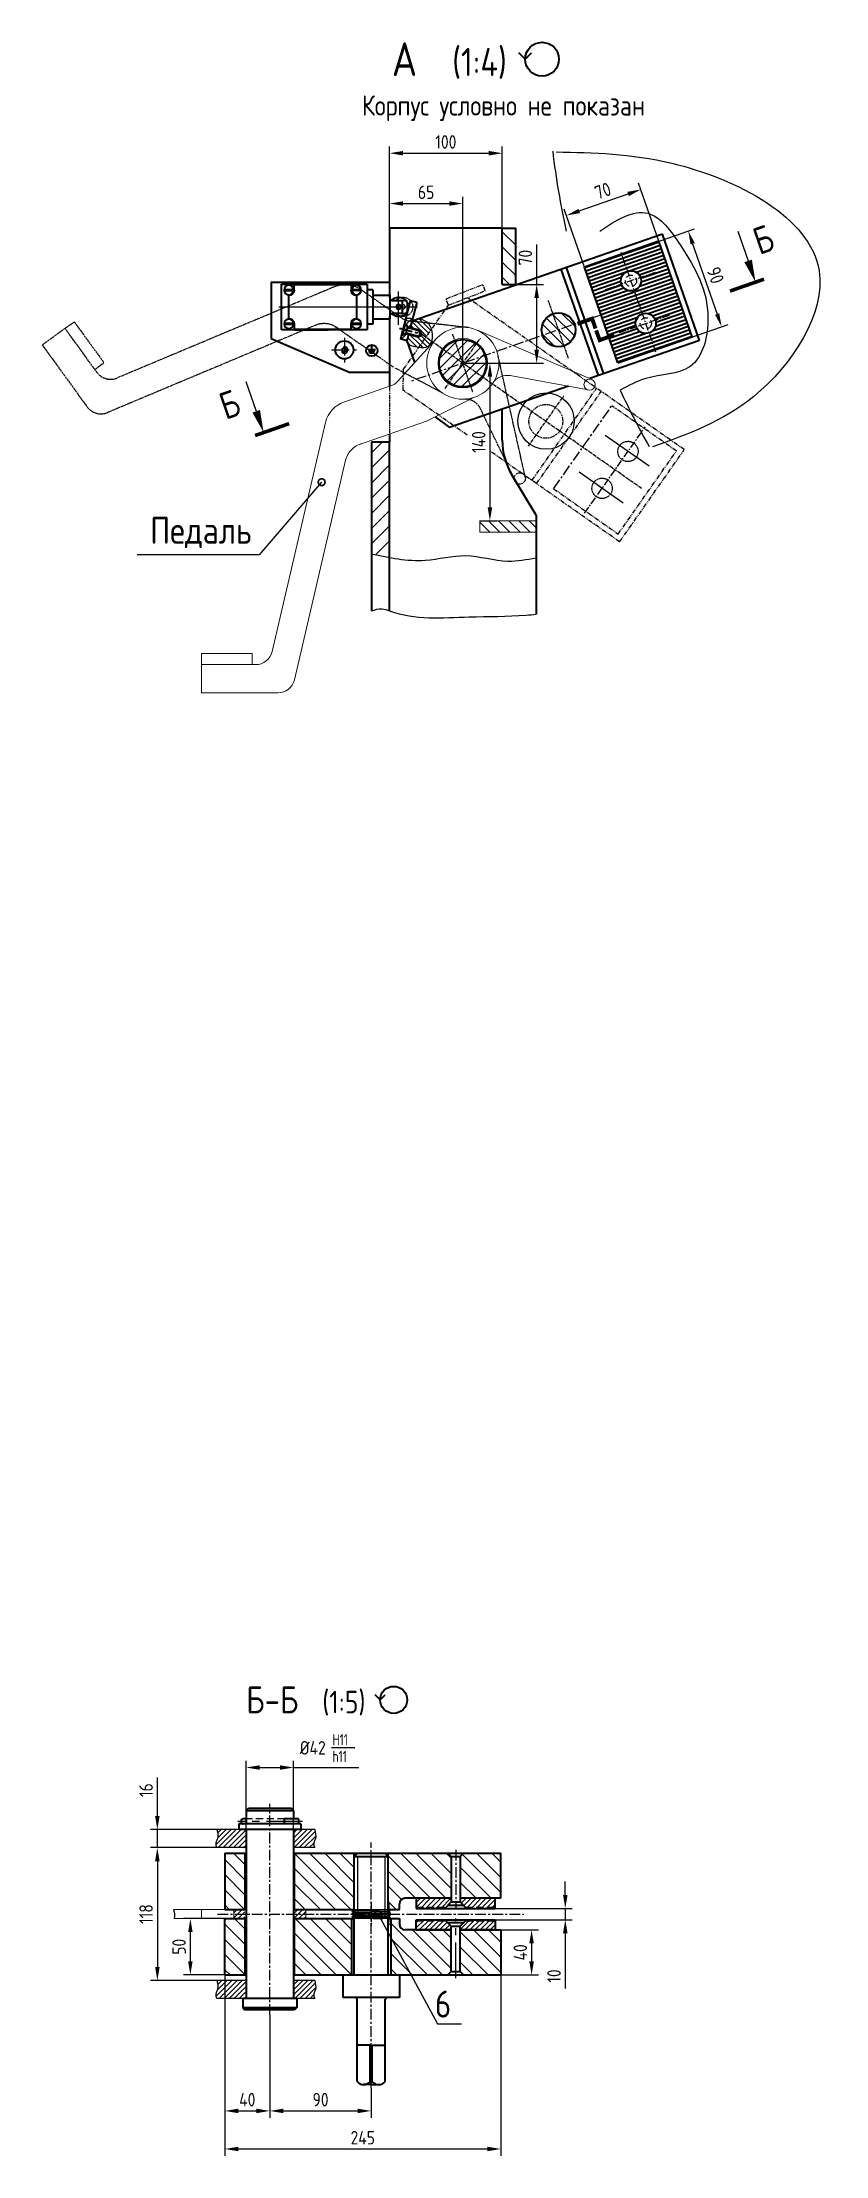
# Model space of a CAD drawing. Header units: millimetres. Extents: x 467 to 39028, y -12467 to 24298.
# Drawn here: x 27721 to 28416, y 8711 to 10588 of the extents above; entities that cross this region are included whole.
import ezdxf
from ezdxf.enums import TextEntityAlignment as Align

# ---------------------------------------------------------------- set-up
doc = ezdxf.new("R2010")
doc.units = ezdxf.units.MM
for name, pattern in [('AM_ISO08W050', [18, 12, -1.5, 3, -1.5]), ('AM_ISO08W050x2', [9, 6, -0.75, 1.5, -0.75]), ('CENTER', [50.8, 31.75, -6.35, 6.35, -6.35]), ('CENTER2', [1.125, 0.75, -0.125, 0.125, -0.125]), ('HIDDEN', [9.525, 6.35, -3.175]), ('PHANTOM', [2.5, 1.25, -0.25, 0.25, -0.25, 0.25, -0.25])]:
    doc.linetypes.add(name, pattern=pattern)
for name, color, linetype, lineweight in [('AM_7N', 4, 'AM_ISO08W050', 25), ('AM_8N', 1, 'Continuous', 25), ('Con', 6, 'Continuous', 18), ('Cont', 6, 'Continuous', 40)]:
    doc.layers.add(name, color=color, linetype=linetype, lineweight=lineweight)
for name, color, linetype in [('atr_sbr', 7, 'Continuous'), ('Bord', 1, 'Continuous'), ('Cen', 5, 'CENTER'), ('CEN2', 5, 'CENTER2'), ('Dim', 7, 'Continuous'), ('Hatch', 250, 'Continuous'), ('Hide', 250, 'HIDDEN'), ('PHAN', 5, 'PHANTOM'), ('Text', 3, 'Continuous'), ('Textb', 6, 'Continuous')]:
    doc.layers.add(name, color=color, linetype=linetype)
doc.styles.add('GOST2_304', font='cs_gost2304.shx', dxfattribs={"oblique": 15})
doc.styles.get("Standard").update_dxf_attribs({"font": 'ISOCP.SHX', "oblique": 15, "bigfont": 'bigfont.shx'})
doc.styles.add('Style1', font='romans.shx', dxfattribs={"width": 0.8})
doc.dimstyles.new('LIN_4', dxfattribs={"dimscale": 4, "dimtxt": 3, "dimasz": 3, "dimexe": 1.5, "dimexo": 0, "dimgap": 1, "dimtad": 1, "dimdec": 0, "dimzin": 13, "dimdsep": 46, "dimtxsty": 'Style1', "dimcen": 0, "dimclrt": 3, "dimadec": 0, "dimazin": 0, "dimtfac": 1, "dimtdec": 0, "dimtmove": 0, "dimatfit": 3, "dimfxl": 1, "dimtolj": 1, "dimtzin": 13, "dimarcsym": 0})
doc.dimstyles.new('Poz_15', dxfattribs={"dimscale": 15, "dimtxt": 6, "dimasz": 3, "dimexe": 1.25, "dimexo": 0, "dimgap": 1.5, "dimtad": 2, "dimtih": 1, "dimtoh": 1, "dimdec": 0, "dimtxsty": 'Style1', "dimblk": 'DOTSMALL', "dimcen": 2.5, "dimclrt": 6, "dimadec": 0, "dimazin": 0, "dimtfac": 1, "dimtdec": 0, "dimtmove": 0, "dimatfit": 3, "dimldrblk": 'DOTSMALL', "dimfxl": 1, "dimarcsym": 0})
pattern_1 = [(45, (-1596.6363, 10475.2144), (-2.24506403, 2.24506403), [])]

msp = doc.modelspace()

# ---------------------------------------------------------------- texts
at = {"layer": 'Bord', "color": 3, "style": 'Style1', "width": 0.7}
for s, p in [('H11', (27978.161, 9075.455)), ('h11', (27978.161, 9060.631))]:
    msp.add_text(s, height=10, dxfattribs=at).set_placement(p)
at = {"layer": 'Dim', "color": 6, "char_height": 24, "style": 'Style1'}
for s, insert, attachment_point in [('Педаль', (27906.473, 10138.695), 9), ('6', (28069.024, 8833.712), 7)]:
    msp.add_mtext(s, dxfattribs=dict(at, insert=insert, attachment_point=attachment_point))
at = {"layer": 'Dim', "color": 3, "insert": (27960.611, 9073.256), "char_height": 12, "attachment_point": 5, "style": 'Style1'}
msp.add_mtext('%%c42', dxfattribs=at)

# ---------------------------------------------------------------- blocks, each defined once
blk = doc.blocks.new('еншае')
at = {"layer": 'CEN2', "linetype": 'Continuous'}
for p, q in [((34921.6, 94.8), (34921.6, 65.4)), ((34815.2, 79), (34938.5, 79))]:
    blk.add_line(p, q, dxfattribs=at)
at = {"layer": 'Cont'}
for p, q in [((34817.7, 99.2), (34817.7, 58.7)), ((34829.2, 99.2), (34817.7, 99.2)), ((34827.9, 94.7), (34820.4, 94.5)), ((34829, 98.8), (34879.4, 98.8)), ((34829, 94), (34829, 98.8)), ((34829.2, 99.2), (34859.2, 99.2)), ((34893.7, 99.2), (34859.2, 99.2)), ((34879.4, 98.8), (34879.4, 94)), ((34887.9, 94.6), (34880.4, 94.6)), ((34893.7, 79), (34893.7, 99.2)), ((34898.7, 94.2), (34893.7, 94.2)), ((34898.7, 63.7), (34898.7, 94.2)), ((34820.4, 93.3), (34827.9, 93.5)), ((34824.2, 89.2), (34824.2, 68.8)), ((34880.4, 93.4), (34887.9, 93.4)), ((34884.2, 68.8), (34884.2, 89.2)), ((34893.7, 58.7), (34893.7, 79)), ((34898.7, 89.5), (34913.7, 89.5)), ((34913.7, 68.5), (34913.7, 89.5)), ((34913.7, 85.2), (34915.7, 85.2)), ((34924.8, 84.8), (34915.2, 84.8)), ((34924.8, 73.2), (34924.8, 84.8)), ((34817.7, 58.7), (34893.7, 58.7)), ((34827.9, 64.6), (34820.4, 64.6)), ((34820.4, 63.4), (34827.9, 63.4)), ((34829, 64), (34829, 59.2)), ((34829, 59.2), (34879.4, 59.2)), ((34879.4, 59.2), (34879.4, 64)), ((34887.9, 64.7), (34880.4, 64.5)), ((34880.4, 63.3), (34888, 63.5)), ((34898.7, 63.7), (34893.7, 63.7)), ((34898.7, 68.5), (34913.7, 68.5)), ((34913.7, 72.7), (34915.7, 72.7)), ((34915.2, 73.2), (34924.8, 73.2))]:
    blk.add_line(p, q, dxfattribs=at)
for centre, radius in [((34824.2, 94), 4.25), ((34884.2, 94), 4.25), ((34921.5, 78.9), 1.96), ((34824.2, 64), 4.25), ((34884.2, 64), 4.25)]:
    blk.add_circle(centre, radius, dxfattribs=at)
for centre, radius, start, end in [((34824.2, 94), 3.81, 171.9988, 190.1177), ((34824.2, 94), 4.79, 270, 0), ((34824.2, 94), 3.81, 351.9988, 10.1177), ((34884.2, 94), 4.79, 180, 270), ((34884.2, 94), 3.81, 171.4607, 189.5796), ((34884.2, 94), 3.81, 351.4607, 9.5796), ((34921.6, 79), 8.6, 222.5121, 137.4879), ((34824.2, 64), 3.81, 170.8375, 188.9564), ((34824.2, 64), 4.79, 0, 90), ((34824.2, 64), 3.81, 350.8375, 8.9564), ((34884.2, 64), 4.79, 90, 180), ((34884.2, 64), 3.81, 173.0689, 191.1878), ((34884.2, 64), 3.81, 353.0689, 11.1878)]:
    blk.add_arc(centre, radius, start, end, dxfattribs=at)
at = {"layer": 'PHAN'}
for p, q in [((34928.8, 84.8), (34919.2, 84.8)), ((34928.8, 73.2), (34928.8, 84.8)), ((34919.2, 73.2), (34928.8, 73.2))]:
    blk.add_line(p, q, dxfattribs=at)
blk.add_circle((34925.5, 78.9), 1.96, dxfattribs=at)
blk.add_arc((34925.6, 79), 8.6, 222.5121, 137.4879, dxfattribs=at)
blk = doc.blocks.new('*D312')
at = {"layer": 'Defpoints', "color": 0, "transparency": 16777216}
for p in [(28093.7, 10444.7), (28028.7, 10422.9), (28093.7, 10302.9)]:
    blk.add_point(p, dxfattribs=at)
at = {"layer": 'Dim', "color": 0, "lineweight": -2, "transparency": 16777216}
for p, q in [((28028.7, 10422.9), (28028.7, 10450.7)), ((28040.7, 10444.7), (28081.7, 10444.7)), ((28093.7, 10302.9), (28093.7, 10450.7))]:
    blk.add_line(p, q, dxfattribs=at)
at = {"layer": 'Dim', "color": 0, "transparency": 16777216}
for points in [[(28040.7, 10446.7), (28040.7, 10442.7), (28028.7, 10444.7)], [(28081.7, 10446.7), (28081.7, 10442.7), (28093.7, 10444.7)]]:
    blk.add_solid(points, dxfattribs=at)
at = {"layer": 'Dim', "color": 3, "transparency": 16777216, "insert": (28061.2, 10454.7), "char_height": 12, "attachment_point": 5, "style": 'Style1'}
blk.add_mtext('65', dxfattribs=at)
blk = doc.blocks.new('*D307')
at = {"layer": 'Defpoints', "color": 0, "transparency": 16777216}
for p in [(28140.7, 10372.9), (28159.3, 10372.9), (28093.7, 10302.9)]:
    blk.add_point(p, dxfattribs=at)
at = {"layer": 'Dim', "color": 0, "lineweight": -2, "transparency": 16777216}
for p, q in [((28159.3, 10372.9), (28159.3, 10408.4)), ((28140.7, 10372.9), (28165.3, 10372.9)), ((28159.3, 10314.9), (28159.3, 10360.9)), ((28093.7, 10302.9), (28165.3, 10302.9))]:
    blk.add_line(p, q, dxfattribs=at)
at = {"layer": 'Dim', "color": 0, "transparency": 16777216}
for points in [[(28157.3, 10360.9), (28161.3, 10360.9), (28159.3, 10372.9)], [(28157.3, 10314.9), (28161.3, 10314.9), (28159.3, 10302.9)]]:
    blk.add_solid(points, dxfattribs=at)
at = {"layer": 'Dim', "color": 3, "transparency": 16777216, "insert": (28149.3, 10396.7), "char_height": 12, "attachment_point": 5, "rotation": 90, "style": 'Style1'}
blk.add_mtext('70', dxfattribs=at)
blk = doc.blocks.new('*D313')
at = {"layer": 'Defpoints', "color": 0, "transparency": 16777216}
for p in [(28093.7, 10302.9), (28108.7, 10162.9), (28117.8, 10162.9)]:
    blk.add_point(p, dxfattribs=at)
at = {"layer": 'Dim', "color": 0, "lineweight": -2, "transparency": 16777216}
for p, q in [((28093.7, 10302.9), (28123.8, 10302.9)), ((28117.8, 10290.9), (28117.8, 10174.9)), ((28108.7, 10162.9), (28123.8, 10162.9))]:
    blk.add_line(p, q, dxfattribs=at)
at = {"layer": 'Dim', "color": 0, "transparency": 16777216}
for points in [[(28115.8, 10290.9), (28119.8, 10290.9), (28117.8, 10302.9)], [(28115.8, 10174.9), (28119.8, 10174.9), (28117.8, 10162.9)]]:
    blk.add_solid(points, dxfattribs=at)
at = {"layer": 'Dim', "color": 3, "transparency": 16777216, "insert": (28107.8, 10232.9), "char_height": 12, "attachment_point": 5, "rotation": 90, "style": 'Style1'}
blk.add_mtext('140', dxfattribs=at)
blk = doc.blocks.new('*D314')
at = {"layer": 'Defpoints', "color": 0, "transparency": 16777216}
for p in [(28128.7, 10489.4), (28028.7, 10422.9), (28128.7, 10422.9)]:
    blk.add_point(p, dxfattribs=at)
at = {"layer": 'Dim', "color": 0, "lineweight": -2, "transparency": 16777216}
for p, q in [((28028.7, 10422.9), (28028.7, 10495.4)), ((28128.7, 10422.9), (28128.7, 10495.4)), ((28040.7, 10489.4), (28116.7, 10489.4))]:
    blk.add_line(p, q, dxfattribs=at)
at = {"layer": 'Dim', "color": 0, "transparency": 16777216}
for points in [[(28040.7, 10491.4), (28040.7, 10487.4), (28028.7, 10489.4)], [(28116.7, 10491.4), (28116.7, 10487.4), (28128.7, 10489.4)]]:
    blk.add_solid(points, dxfattribs=at)
at = {"layer": 'Dim', "color": 3, "transparency": 16777216, "insert": (28078.7, 10499.4), "char_height": 12, "attachment_point": 5, "style": 'Style1'}
blk.add_mtext('100', dxfattribs=at)
blk = doc.blocks.new('razrez07')
at = {"layer": 'Text'}
blk.add_lwpolyline([(0, 12), (0, 5)], dxfattribs=at)
blk.add_lwpolyline([(0, 0, 0, 1.76, 0), (0, 5, 1.76, 1.76, 0)], format="xyseb", dxfattribs=at)
at = {"layer": 'Text', "const_width": 0.8}
blk.add_lwpolyline([(-2, 0), (6, 0)], dxfattribs=at)
at = {"layer": 'Textb', "style": 'GOST2_304', "oblique": 15}
blk.add_attdef('А', (-7.09, 5.4), '', height=6, dxfattribs=at)
blk = doc.blocks.new('*D315')
at = {"layer": 'Defpoints', "color": 0, "transparency": 16777216}
for p in [(28251.8, 10457.2), (28267.8, 10411.2), (28201.7, 10388.2)]:
    blk.add_point(p, dxfattribs=at)
at = {"layer": 'Dim', "color": 0, "lineweight": -2, "transparency": 16777216}
for p, q in [((28267.8, 10411.2), (28249.8, 10462.8)), ((28201.7, 10388.2), (28183.7, 10439.8)), ((28197, 10438.1), (28240.5, 10453.2))]:
    blk.add_line(p, q, dxfattribs=at)
at = {"layer": 'Dim', "color": 0, "transparency": 16777216}
for points in [[(28239.8, 10455.1), (28241.1, 10451.3), (28251.8, 10457.2)], [(28196.4, 10440), (28197.7, 10436.2), (28185.7, 10434.1)]]:
    blk.add_solid(points, dxfattribs=at)
at = {"layer": 'Dim', "color": 3, "transparency": 16777216, "insert": (28218, 10456), "char_height": 12, "attachment_point": 5, "rotation": 19.2077, "style": 'Style1'}
blk.add_mtext('70', dxfattribs=at)
blk = doc.blocks.new('*D316')
at = {"layer": 'Defpoints', "color": 0, "transparency": 16777216}
for p in [(28259.6, 10408.3), (28289.2, 10323.4), (28323.4, 10335.3)]:
    blk.add_point(p, dxfattribs=at)
at = {"layer": 'Dim', "color": 0, "lineweight": -2, "transparency": 16777216}
for p, q in [((28259.6, 10408.3), (28299.5, 10422.2)), ((28297.7, 10408.9), (28319.5, 10346.6)), ((28289.2, 10323.4), (28329.1, 10337.2))]:
    blk.add_line(p, q, dxfattribs=at)
at = {"layer": 'Dim', "color": 0, "transparency": 16777216}
for points in [[(28299.6, 10409.6), (28295.9, 10408.3), (28293.8, 10420.3)], [(28321.3, 10347.3), (28317.6, 10345.9), (28323.4, 10335.3)]]:
    blk.add_solid(points, dxfattribs=at)
at = {"layer": 'Dim', "color": 3, "transparency": 16777216, "insert": (28318, 10381), "char_height": 12, "attachment_point": 5, "rotation": 289.2077, "style": 'Style1'}
blk.add_mtext('90', dxfattribs=at)
blk = doc.blocks.new('*D310')
at = {"layer": 'Defpoints', "color": 0, "transparency": 16777216}
for p in [(27922.5, 8836), (28012.5, 8770.9), (28012.5, 8750.8)]:
    blk.add_point(p, dxfattribs=at)
at = {"layer": 'Dim', "color": 0, "lineweight": -2, "transparency": 16777216}
for p, q in [((27922.5, 8836), (27922.5, 8744.8)), ((28012.5, 8770.9), (28012.5, 8744.8)), ((27934.5, 8750.8), (28000.5, 8750.8))]:
    blk.add_line(p, q, dxfattribs=at)
at = {"layer": 'Dim', "color": 0, "transparency": 16777216}
for points in [[(27934.5, 8752.8), (27934.5, 8748.8), (27922.5, 8750.8)], [(28000.5, 8752.8), (28000.5, 8748.8), (28012.5, 8750.8)]]:
    blk.add_solid(points, dxfattribs=at)
at = {"layer": 'Dim', "color": 3, "transparency": 16777216, "insert": (27967.5, 8760.8), "char_height": 12, "attachment_point": 5, "style": 'Style1'}
blk.add_mtext('90', dxfattribs=at)
blk = doc.blocks.new('*D317')
at = {"layer": 'Defpoints', "color": 0, "transparency": 16777216}
for p in [(27875.5, 8984.6), (27822.7, 8866.6), (27875.5, 8866.6)]:
    blk.add_point(p, dxfattribs=at)
at = {"layer": 'Dim', "color": 0, "lineweight": -2, "transparency": 16777216}
for p, q in [((27875.5, 8984.6), (27816.7, 8984.6)), ((27822.7, 8972.6), (27822.7, 8878.6)), ((27875.5, 8866.6), (27816.7, 8866.6))]:
    blk.add_line(p, q, dxfattribs=at)
at = {"layer": 'Dim', "color": 0, "transparency": 16777216}
for points in [[(27820.7, 8972.6), (27824.7, 8972.6), (27822.7, 8984.6)], [(27820.7, 8878.6), (27824.7, 8878.6), (27822.7, 8866.6)]]:
    blk.add_solid(points, dxfattribs=at)
at = {"layer": 'Dim', "color": 3, "transparency": 16777216, "insert": (27812.7, 8925.6), "char_height": 12, "attachment_point": 5, "rotation": 90, "style": 'Style1'}
blk.add_mtext('118', dxfattribs=at)
blk = doc.blocks.new('*D311')
at = {"layer": 'Defpoints', "color": 0, "transparency": 16777216}
for p in [(27852, 8921.6), (27882.5, 8921.6), (27882.5, 8871.6)]:
    blk.add_point(p, dxfattribs=at)
at = {"layer": 'Dim', "color": 0, "lineweight": -2, "transparency": 16777216}
for p, q in [((27882.5, 8921.6), (27846, 8921.6)), ((27852, 8883.6), (27852, 8909.6)), ((27882.5, 8871.6), (27846, 8871.6))]:
    blk.add_line(p, q, dxfattribs=at)
at = {"layer": 'Dim', "color": 0, "transparency": 16777216}
for points in [[(27850, 8909.6), (27854, 8909.6), (27852, 8921.6)], [(27850, 8883.6), (27854, 8883.6), (27852, 8871.6)]]:
    blk.add_solid(points, dxfattribs=at)
at = {"layer": 'Dim', "color": 3, "transparency": 16777216, "insert": (27842, 8896.6), "char_height": 12, "attachment_point": 5, "rotation": 90, "style": 'Style1'}
blk.add_mtext('50', dxfattribs=at)
blk = doc.blocks.new('*D318')
at = {"layer": 'Defpoints', "color": 0, "transparency": 16777216}
for p in [(28122.5, 8930.6), (28122.5, 8920.6), (28184.7, 8920.6)]:
    blk.add_point(p, dxfattribs=at)
at = {"layer": 'Dim', "color": 0, "lineweight": -2, "transparency": 16777216}
for p, q in [((28184.7, 8942.6), (28184.7, 8954.6)), ((28122.5, 8930.6), (28190.7, 8930.6)), ((28122.5, 8920.6), (28190.7, 8920.6)), ((28184.7, 8930.6), (28184.7, 8920.6)), ((28184.7, 8908.6), (28184.7, 8859.5))]:
    blk.add_line(p, q, dxfattribs=at)
at = {"layer": 'Dim', "color": 0, "transparency": 16777216}
for points in [[(28182.7, 8942.6), (28186.7, 8942.6), (28184.7, 8930.6)], [(28182.7, 8908.6), (28186.7, 8908.6), (28184.7, 8920.6)]]:
    blk.add_solid(points, dxfattribs=at)
at = {"layer": 'Dim', "color": 3, "transparency": 16777216, "insert": (28174.7, 8870.6), "char_height": 12, "attachment_point": 5, "rotation": 90, "style": 'Style1'}
blk.add_mtext('10', dxfattribs=at)
blk = doc.blocks.new('*D319')
at = {"layer": 'Defpoints', "color": 0, "transparency": 16777216}
for p in [(27882.5, 8871.6), (27922.5, 8836), (27922.5, 8750.8)]:
    blk.add_point(p, dxfattribs=at)
at = {"layer": 'Dim', "color": 0, "lineweight": -2, "transparency": 16777216}
for p, q in [((27882.5, 8871.6), (27882.5, 8744.8)), ((27922.5, 8836), (27922.5, 8744.8)), ((27894.5, 8750.8), (27910.5, 8750.8))]:
    blk.add_line(p, q, dxfattribs=at)
at = {"layer": 'Dim', "color": 0, "transparency": 16777216}
for points in [[(27894.5, 8752.8), (27894.5, 8748.8), (27882.5, 8750.8)], [(27910.5, 8752.8), (27910.5, 8748.8), (27922.5, 8750.8)]]:
    blk.add_solid(points, dxfattribs=at)
at = {"layer": 'Dim', "color": 3, "transparency": 16777216, "insert": (27902.5, 8760.8), "char_height": 12, "attachment_point": 5, "style": 'Style1'}
blk.add_mtext('40', dxfattribs=at)
blk = doc.blocks.new('*D309')
at = {"layer": 'Defpoints', "color": 0, "transparency": 16777216}
for p in [(27882.5, 8871.6), (28127.5, 8871.6), (28127.5, 8717)]:
    blk.add_point(p, dxfattribs=at)
at = {"layer": 'Dim', "color": 0, "lineweight": -2, "transparency": 16777216}
for p, q in [((27882.5, 8871.6), (27882.5, 8711)), ((28127.5, 8871.6), (28127.5, 8711)), ((27894.5, 8717), (28115.5, 8717))]:
    blk.add_line(p, q, dxfattribs=at)
at = {"layer": 'Dim', "color": 0, "transparency": 16777216}
for points in [[(27894.5, 8719), (27894.5, 8715), (27882.5, 8717)], [(28115.5, 8719), (28115.5, 8715), (28127.5, 8717)]]:
    blk.add_solid(points, dxfattribs=at)
at = {"layer": 'Dim', "color": 3, "transparency": 16777216, "insert": (28005, 8727), "char_height": 12, "attachment_point": 5, "style": 'Style1'}
blk.add_mtext('245', dxfattribs=at)
blk = doc.blocks.new('*D320')
at = {"layer": 'Defpoints', "color": 0, "transparency": 16777216}
for p in [(28127.5, 8911.6), (28127.5, 8871.6), (28154.8, 8871.6)]:
    blk.add_point(p, dxfattribs=at)
at = {"layer": 'Dim', "color": 0, "lineweight": -2, "transparency": 16777216}
for p, q in [((28127.5, 8911.6), (28160.8, 8911.6)), ((28154.8, 8899.6), (28154.8, 8883.6)), ((28127.5, 8871.6), (28160.8, 8871.6))]:
    blk.add_line(p, q, dxfattribs=at)
at = {"layer": 'Dim', "color": 0, "transparency": 16777216}
for points in [[(28152.8, 8899.6), (28156.8, 8899.6), (28154.8, 8911.6)], [(28152.8, 8883.6), (28156.8, 8883.6), (28154.8, 8871.6)]]:
    blk.add_solid(points, dxfattribs=at)
at = {"layer": 'Dim', "color": 3, "transparency": 16777216, "insert": (28144.8, 8891.6), "char_height": 12, "attachment_point": 5, "rotation": 90, "style": 'Style1'}
blk.add_mtext('40', dxfattribs=at)
blk = doc.blocks.new('*D308')
at = {"layer": 'Defpoints', "color": 0, "transparency": 16777216}
for p in [(27822.7, 9000.6), (27875.5, 9000.6), (27875.5, 8984.6)]:
    blk.add_point(p, dxfattribs=at)
at = {"layer": 'Dim', "color": 0, "lineweight": -2, "transparency": 16777216}
for p, q in [((27822.7, 9012.6), (27822.7, 9046.8)), ((27875.5, 9000.6), (27816.7, 9000.6)), ((27822.7, 8984.6), (27822.7, 9000.6)), ((27875.5, 8984.6), (27816.7, 8984.6)), ((27822.7, 8972.6), (27822.7, 8960.6))]:
    blk.add_line(p, q, dxfattribs=at)
at = {"layer": 'Dim', "color": 0, "transparency": 16777216}
for points in [[(27820.7, 9012.6), (27824.7, 9012.6), (27822.7, 9000.6)], [(27820.7, 8972.6), (27824.7, 8972.6), (27822.7, 8984.6)]]:
    blk.add_solid(points, dxfattribs=at)
at = {"layer": 'Dim', "color": 3, "transparency": 16777216, "insert": (27812.7, 9035.7), "char_height": 12, "attachment_point": 5, "rotation": 90, "style": 'Style1'}
blk.add_mtext('16', dxfattribs=at)
blk = doc.blocks.new('60160800000000100100001478')
at = {"color": 5, "linetype": 'CENTER', "ltscale": 0.372}
blk.add_line((-3.5, 0), (18, 0), dxfattribs=at)
at = {"ltscale": 0.372}
for p, q in [((0.5, 5.5), (0, 5.5)), ((0, 5.5), (0, 0.9)), ((0, 0.9), (0.5, 0.9)), ((0.5, 0.9), (0.5, 5.5)), ((0.5, 5.5), (3, 3)), ((1.5, 0.9), (0.5, 0.9)), ((1.5, -0.9), (1.5, 0.9)), ((3, 3), (3, -3)), ((3, 3), (14.7807, 3)), ((14.7807, 3), (15, 3)), ((15, 3), (16, 2)), ((15, 3), (15, -3)), ((16, 2), (16, -2)), ((0, -5.5), (0, -0.9)), ((0, -0.9), (1.5, -0.9)), ((0.5, -5.5), (0, -5.5)), ((0.5, -0.9), (0.5, -5.5)), ((3, -3), (0.5, -5.5)), ((3, -3), (14.7807, -3)), ((15, -3), (14.7807, -3)), ((16, -2), (15, -3))]:
    blk.add_line(p, q, dxfattribs=at)
at = {"color": 1, "ltscale": 0.372}
for p, q in [((3, 2.4585), (14.7807, 2.4585)), ((14.7807, 2.4585), (15.5415, 2.4585)), ((3, -2.4585), (14.7807, -2.4585)), ((14.7807, -2.4585), (15.5415, -2.4585))]:
    blk.add_line(p, q, dxfattribs=at)
at = {"layer": 'atr_sbr', "ltscale": 0.372, "flags": 9}
for tag in ['ГАЙКА', 'КОНТРГАЙКА', 'ШАЙБА ПОД ГАЙКУ', 'ШАЙБА ПОД ГОЛОВКУ', 'БОЛТ ИЛИ ВИНТ']:
    blk.add_attdef(tag, (0, 0), '', height=0.2, dxfattribs=at)
blk = doc.blocks.new('1')
at = {"layer": 'Cont'}
for q in [(0.14, 4.02), (2.4, 4.02)]:
    blk.add_line((1.27, 2.88), q, dxfattribs=at)
blk.add_circle((4.27, 2.88), 3, dxfattribs=at)
blk = doc.blocks.new('ZNAK04')
at = {"layer": 'Cont'}
blk.add_blockref('1', (30.27, 0.21), dxfattribs=at)
at = {"layer": 'Textb', "style": 'Style1', "width": 0.8}
for tag, height, p in [('А-А', 6, (13.88, 0.1)), ('SC', 5, (28.73, 0.1))]:
    blk.add_attdef(tag, text='', height=height, dxfattribs=at).set_placement(p, align=Align.RIGHT)
blk.add_attdef('45%%D(1)', (38.24, 0.1), '', height=5, dxfattribs=at)
blk = doc.blocks.new('_DotSmall')
at = {"color": 0, "linetype": 'ByBlock', "const_width": 0.5}
blk.add_lwpolyline([(-0.0625, 0, 1), (0.0625, 0, 1)], format="xyb", close=True, dxfattribs=at)
blk = doc.blocks.new('ZNAK01')
at = {"layer": 'Textb', "style": 'Style1', "width": 0.8}
blk.add_attdef('А', text='', height=6, dxfattribs=at).set_placement((3.95, -0.02), align=Align.RIGHT)
blk.add_attdef('SC(1)', (5.07, -0.02), '', height=5, dxfattribs=at)

# ---------------------------------------------------------------- dimensions: what is measured, and where the dimension line sits
at = {"layer": 'Dim'}
for base, p1, p2, picture, middle in [((28128.74, 10489.427), (28028.74, 10422.904), (28128.74, 10422.904), '*D314', (28078.74, 10499.427)), ((28093.74, 10444.655), (28028.74, 10422.904), (28093.74, 10302.904), '*D312', (28061.24, 10454.655)), ((27922.453, 8750.835), (27882.453, 8871.642), (27922.453, 8836.003), '*D319', (27902.453, 8760.835)), ((28127.453, 8717.006), (27882.453, 8871.642), (28127.453, 8871.642), '*D309', (28004.953, 8727.006)), ((28012.453, 8750.835), (27922.453, 8836.003), (28012.453, 8770.944), '*D310', (27967.453, 8760.835))]:
    dim = msp.add_linear_dim(base=base, p1=p1, p2=p2, dimstyle='LIN_4', override={"dimtp": 0.1, "dimtm": 0.1, "dimtfac": 0.71, "dimtdec": 2, "dimtolj": 0, "dimtzin": 8}, dxfattribs=at)
    dim.commit()
    dim.dimension.update_dxf_attribs({"geometry": picture, "text_midpoint": middle})
for base, p1, p2, angle, picture, middle in [((28251.79, 10457.156), (28201.698, 10388.168), (28267.801, 10411.197), 19.207677, '*D315', (28221.263, 10446.521)), ((28159.306, 10372.904), (28093.74, 10302.904), (28140.74, 10372.904), 90, '*D307', (28159.306, 10396.675)), ((28184.665, 8920.642), (28122.453, 8930.642), (28122.453, 8920.642), 90, '*D318', (28184.665, 8870.557))]:
    dim = msp.add_linear_dim(base=base, p1=p1, p2=p2, angle=angle, dimstyle='LIN_4', override={"dimtp": 0.1, "dimtm": 0.1, "dimtfac": 0.71, "dimtdec": 2, "dimtolj": 0, "dimtzin": 8}, dxfattribs=at)
    dim.commit()
    dim.dimension.update_dxf_attribs({"geometry": picture, "text_midpoint": middle, "dimtype": 160})
for base, p1, p2, angle, picture, middle in [((28323.404, 10335.263), (28259.603, 10408.341), (28289.213, 10323.351), 109.207677, '*D316', (28318.042, 10381.048)), ((28117.793, 10162.904), (28093.74, 10302.904), (28108.74, 10162.904), 90, '*D313', (28107.793, 10232.904)), ((27822.696, 9000.642), (27875.48, 8984.642), (27875.48, 9000.642), 90, '*D308', (27812.696, 9035.728)), ((27822.696, 8866.642), (27875.48, 8984.642), (27875.48, 8866.642), 90, '*D317', (27812.696, 8925.642)), ((27851.961, 8921.642), (27882.453, 8871.642), (27882.453, 8921.642), 90, '*D311', (27841.961, 8896.642)), ((28154.777, 8871.642), (28127.453, 8911.642), (28127.453, 8871.642), 90, '*D320', (28144.777, 8891.642))]:
    dim = msp.add_linear_dim(base=base, p1=p1, p2=p2, angle=angle, dimstyle='LIN_4', override={"dimtp": 0.1, "dimtm": 0.1, "dimtfac": 0.71, "dimtdec": 2, "dimtolj": 0, "dimtzin": 8}, dxfattribs=at)
    dim.commit()
    dim.dimension.update_dxf_attribs({"geometry": picture, "text_midpoint": middle})

# ---------------------------------------------------------------- hatches: boundary and pattern name
at = {"layer": 'Cont'}
h = msp.add_hatch(dxfattribs=at)
h.set_pattern_fill('ANSI31', color=256, angle=334)
h.set_pattern_definition([(19, (-7005.8104, 10817.1073), (-1.0336789, 3.00202148), [])])
h.paths.add_polyline_path([(28234.75, 10399.682), (28201.698, 10388.168), (28216.503, 10345.673), (28249.555, 10357.188), (28245.936, 10367.575, -0.51618091), (28233.975, 10376.074, -0.3191038), (28240.014, 10384.573)])
h.paths.add_polyline_path([(28267.801, 10411.197), (28236.859, 10400.417, 0.00615426), (28241.296, 10384.916, -0.47029958), (28251.975, 10376.074, -0.29540307), (28246.66, 10367.863, 0.0084233), (28253.92, 10347.024, -0.48905423), (28265.134, 10338.301, -0.27889919), (28260.313, 10330.33, 0.00615426), (28266.468, 10315.427), (28297.411, 10326.207)])
h.paths.add_polyline_path([(28236.859, 10400.417), (28234.75, 10399.682), (28240.014, 10384.573, -0.03691891), (28241.296, 10384.916, -0.00615426)])
h.paths.add_polyline_path([(28253.173, 10346.8), (28249.555, 10357.188), (28216.503, 10345.673), (28231.308, 10303.178), (28264.359, 10314.693), (28259.095, 10329.802, -0.51618091), (28247.134, 10338.301, -0.3191038)])
h.paths.add_polyline_path([(28260.313, 10330.33, -0.03691891), (28259.095, 10329.802), (28264.359, 10314.693), (28266.468, 10315.427, -0.00615426)])
h.paths.add_polyline_path([(28250.202, 10357.413), (28249.555, 10357.188), (28253.173, 10346.8, -0.02165906), (28253.92, 10347.024, -0.00421158)], flags=17)
h.paths.add_polyline_path([(28246.66, 10367.863, -0.02165906), (28245.936, 10367.575), (28249.555, 10357.188), (28250.202, 10357.413, -0.00421158)], flags=17)
at = {"layer": 'Hatch'}
h = msp.add_hatch(dxfattribs=at)
h.set_pattern_fill('ANSI31', color=256, scale=3, angle=90)
h.set_pattern_definition([(135, (-7015.81, 1017.634), (-6.735192, -6.735192), [])])
h.paths.add_polyline_path([(28140.74, 10422.904), (28128.74, 10422.904), (28128.74, 10372.904), (28140.74, 10372.904)])
h = msp.add_hatch(dxfattribs=at)
h.set_pattern_fill('ANSI31', color=256)
h.set_pattern_definition([(45, (-1461.8597, 10817.1073), (-2.24506403, 2.24506403), [])])
edge = h.paths.add_edge_path()
edge.add_spline(control_points=[(28049.44, 10342.111), (28048.943, 10342.304), (28048.118, 10342.624), (28046.138, 10343.198), (28044.608, 10342.999), (28043.434, 10342.846)], knot_values=[0, 0, 0, 0, 1.6022029, 2.65712637, 6.1426929, 6.1426929, 6.1426929, 6.1426929], degree=3, periodic=0)
edge.add_line((28043.434, 10342.846), (28042.272, 10338.349))
edge.add_line((28042.272, 10338.349), (28042.756, 10338.224))
edge.add_line((28042.756, 10338.224), (28044.551, 10335.178))
edge.add_line((28044.551, 10335.178), (28047.456, 10334.428))
edge.add_line((28047.456, 10334.428), (28049.44, 10342.111))
h.paths.add_polyline_path([(28045.956, 10328.618), (28043.051, 10329.369), (28040.005, 10327.573), (28039.521, 10327.698), (28038.74, 10324.673), (28038.74, 10324.271), (28044.452, 10322.796)])
h = msp.add_hatch(dxfattribs=at)
h.set_pattern_fill('ANSI31', color=256, angle=90)
h.set_pattern_definition([(135, (-1461.8597, 10817.1073), (-2.24506403, -2.24506403), [])])
edge = h.paths.add_edge_path()
edge.add_spline(control_points=[(28054.853, 10317.118), (28058.968, 10316.529), (28063.681, 10316.893), (28065.863, 10321.001), (28066.253, 10322.177)], knot_values=[7.74833299, 7.74833299, 7.74833299, 7.74833299, 18.89931451, 22.62501726, 22.62501726, 22.62501726, 22.62501726], degree=3, periodic=0)
edge.add_line((28066.253, 10322.177), (28060.989, 10325.868))
edge.add_line((28060.989, 10325.868), (28054.853, 10317.118))
edge = h.paths.add_edge_path()
edge.add_line((28045.956, 10328.618), (28044.452, 10322.796))
edge.add_line((28044.452, 10322.796), (28045.712, 10319.178))
edge.add_spline(control_points=[(28045.712, 10319.178), (28048.853, 10318.352), (28051.993, 10317.527), (28054.853, 10317.118)], knot_values=[0, 0, 0, 0, 7.74833299, 7.74833299, 7.74833299, 7.74833299], degree=3, periodic=0)
edge.add_line((28054.853, 10317.118), (28066.071, 10333.116))
edge.add_spline(control_points=[(28066.071, 10333.116), (28065.481, 10334.956), (28063.021, 10339.698), (28058.36, 10341.386), (28055.35, 10342.477)], knot_values=[32.58705848, 32.58705848, 32.58705848, 32.58705848, 37.68923427, 46.98657212, 46.98657212, 46.98657212, 46.98657212], degree=3, periodic=0)
edge.add_line((28055.35, 10342.477), (28048.96, 10340.25))
edge.add_line((28048.96, 10340.25), (28047.456, 10334.428))
edge.add_line((28047.456, 10334.428), (28055.958, 10332.232))
edge.add_line((28055.958, 10332.232), (28056.17, 10332.177))
edge.add_line((28056.17, 10332.177), (28056.888, 10330.959))
edge.add_line((28056.888, 10330.959), (28055.888, 10327.086))
edge.add_line((28055.888, 10327.086), (28054.67, 10326.368))
edge.add_line((28054.67, 10326.368), (28045.956, 10328.618))
h = msp.add_hatch(dxfattribs=at)
h.set_pattern_fill('ANSI31', color=256, scale=2, angle=90)
h.set_pattern_definition([(135, (-7005.8104, 10817.1073), (-4.4901281, -4.4901281), [])])
h.paths.add_polyline_path([(28192.895, 10337.448), (28178.73, 10332.513), (28178.73, 10347.513, -0.3191038)])
h.paths.add_polyline_path([(28178.73, 10332.513), (28173.795, 10346.678, -0.08400608), (28178.73, 10347.513)])
h.paths.add_polyline_path([(28178.73, 10332.513), (28164.565, 10327.578, -0.08400608), (28163.73, 10332.513, -0.3191038), (28173.795, 10346.678)])
h.paths.add_polyline_path([(28178.73, 10317.513, -0.3191038), (28164.565, 10327.578), (28178.73, 10332.513)])
h.paths.add_polyline_path([(28183.665, 10318.348, -0.08400608), (28178.73, 10317.513), (28178.73, 10332.513)])
h.paths.add_polyline_path([(28183.665, 10318.348), (28178.73, 10332.513), (28192.895, 10337.448, -0.08400608), (28193.73, 10332.513, -0.3191038)])
h = msp.add_hatch(dxfattribs=at)
h.set_pattern_fill('ANSI31', color=256, scale=2)
h.set_pattern_definition([(45, (-7005.8104, 10817.1073), (-4.4901281, 4.4901281), [])])
h.paths.add_polyline_path([(28093.74, 10302.904), (28073.909, 10295.995, -0.08400608), (28072.74, 10302.904, -0.11301778), (28074.832, 10312.041)])
h.paths.add_polyline_path([(28084.725, 10283.937, -0.20059372), (28073.909, 10295.995), (28093.74, 10302.904), (28093.74, 10302.592)])
h.paths.add_polyline_path([(28093.74, 10281.904, -0.11138058), (28084.725, 10283.937), (28093.74, 10302.592)])
h.paths.add_polyline_path([(28100.649, 10283.073, -0.08400608), (28093.74, 10281.904), (28093.74, 10302.592), (28093.803, 10302.722)])
h.paths.add_polyline_path([(28100.649, 10283.073), (28093.803, 10302.722), (28093.862, 10302.845), (28112.648, 10293.766, -0.19891237)])
h.paths.add_polyline_path([(28114.74, 10302.904, -0.11301778), (28112.648, 10293.766), (28093.862, 10302.845), (28093.921, 10302.967), (28113.571, 10309.813, -0.08400608)])
h.paths.add_polyline_path([(28113.571, 10309.813), (28093.921, 10302.967), (28102.999, 10321.752, -0.19723209)])
h.paths.add_polyline_path([(28093.921, 10302.967), (28093.74, 10302.904), (28093.74, 10323.904, -0.11465557), (28102.999, 10321.752)])
h.paths.add_polyline_path([(28093.74, 10302.904), (28086.831, 10322.735, -0.08400608), (28093.74, 10323.904)])
h.paths.add_polyline_path([(28093.74, 10302.904), (28074.832, 10312.041, -0.19891237), (28086.831, 10322.735)])
h = msp.add_hatch(dxfattribs=at)
h.set_pattern_fill('ANSI31', color=256, scale=3)
h.set_pattern_definition([(45, (-7015.81, 1017.634), (-6.735192, 6.735192), [])])
edge = h.paths.add_edge_path()
edge.add_line((28028.74, 10232.904), (28012.74, 10232.904))
edge.add_line((28012.74, 10232.904), (28012.74, 10133.737))
edge.add_spline(control_points=[(28012.74, 10133.737), (28015.597, 10133.111), (28018.454, 10132.485), (28021.311, 10131.885)], knot_values=[0, 0, 0, 0, 8.63925701, 8.63925701, 8.63925701, 8.63925701], degree=3, periodic=0)
edge.add_spline(control_points=[(28021.311, 10131.885), (28023.787, 10131.366), (28026.263, 10130.866), (28028.74, 10130.405)], knot_values=[8.63925701, 8.63925701, 8.63925701, 8.63925701, 16.12702817, 16.12702817, 16.12702817, 16.12702817], degree=3, periodic=0)
edge.add_line((28028.74, 10130.405), (28028.74, 10232.904))
h = msp.add_hatch(dxfattribs=at)
h.set_pattern_fill('ANSI31', color=256, scale=2, angle=90, style=0)
h.set_pattern_definition([(135, (-7015.8104, 1022.634), (-4.4901281, -4.4901281), [])])
h.paths.add_polyline_path([(28158.74, 10162.904), (28108.74, 10162.904), (28108.74, 10152.904), (28158.74, 10152.904)])
h = msp.add_hatch(dxfattribs=at)
h.set_pattern_fill('ANSI31', color=256)
h.set_pattern_definition(pattern_1)
edge = h.paths.add_edge_path()
edge.add_line((27875.48, 8984.642), (27901.453, 8984.642))
edge.add_line((27901.453, 8984.642), (27901.453, 9000.642))
edge.add_line((27901.453, 9000.642), (27894.953, 9000.642))
edge.add_line((27894.953, 9000.642), (27875.48, 9000.642))
edge.add_spline(control_points=[(27875.48, 9000.642), (27876.103, 8997.951), (27877.156, 8993.397), (27873.769, 8988.129), (27875.051, 8985.518), (27875.48, 8984.642)], knot_values=[0, 0, 0, 0, 8.02650051, 13.5801425, 16.38098384, 16.38098384, 16.38098384, 16.38098384], degree=3, periodic=0)
edge = h.paths.add_edge_path()
edge.add_line((27943.453, 8984.642), (27962.371, 8984.642))
edge.add_spline(control_points=[(27962.371, 8984.642), (27961.941, 8985.518), (27960.659, 8988.129), (27964.046, 8993.397), (27962.993, 8997.951), (27962.371, 9000.642)], knot_values=[0, 0, 0, 0, 2.80084134, 8.35448333, 16.38098384, 16.38098384, 16.38098384, 16.38098384], degree=3, periodic=0)
edge.add_line((27962.371, 9000.642), (27943.453, 9000.642))
edge.add_line((27943.453, 9000.642), (27943.453, 8984.642))
edge = h.paths.add_edge_path()
edge.add_line((27901.453, 8866.642), (27875.48, 8866.642))
edge.add_spline(control_points=[(27875.48, 8866.642), (27876.103, 8863.951), (27877.156, 8859.397), (27873.769, 8854.129), (27875.051, 8851.518), (27875.48, 8850.642)], knot_values=[0, 0, 0, 0, 8.02650051, 13.5801425, 16.38098384, 16.38098384, 16.38098384, 16.38098384], degree=3, periodic=0)
edge.add_line((27875.48, 8850.642), (27901.453, 8850.642))
edge.add_line((27901.453, 8850.642), (27901.453, 8866.642))
edge = h.paths.add_edge_path()
edge.add_line((27962.371, 8866.642), (27943.453, 8866.642))
edge.add_line((27943.453, 8866.642), (27943.453, 8850.642))
edge.add_line((27943.453, 8850.642), (27962.371, 8850.642))
edge.add_spline(control_points=[(27962.371, 8850.642), (27961.941, 8851.518), (27960.659, 8854.129), (27964.046, 8859.397), (27962.993, 8863.951), (27962.371, 8866.642)], knot_values=[0, 0, 0, 0, 2.80084134, 8.35448333, 16.38098384, 16.38098384, 16.38098384, 16.38098384], degree=3, periodic=0)
h = msp.add_hatch(dxfattribs=at)
h.set_pattern_fill('ANSI31', color=256, scale=3, angle=90)
h.set_pattern_definition([(135, (-1596.636, 10475.214), (-6.735192, -6.735192), [])])
h.paths.add_polyline_path([(27882.453, 8929.642), (27900.453, 8929.642), (27900.453, 8979.642), (27882.453, 8979.642)])
h.paths.add_polyline_path([(27997.453, 8929.642), (27997.453, 8979.642), (27984.953, 8979.642), (27967.453, 8979.642), (27944.453, 8979.642), (27944.453, 8929.642), (27967.453, 8929.642)])
edge = h.paths.add_edge_path()
edge.add_line((28083.453, 8939.642), (28083.453, 8976.642))
edge.add_line((28083.453, 8976.642), (28080.453, 8979.642))
edge.add_line((28080.453, 8979.642), (28027.453, 8979.642))
edge.add_line((28027.453, 8979.642), (28027.453, 8929.642))
edge.add_line((28027.453, 8929.642), (28037.453, 8929.642))
edge.add_line((28037.453, 8929.642), (28037.453, 8934.642))
edge.add_arc((28042.453, 8934.642), 5, 90, 180, ccw=False)
edge.add_line((28042.453, 8939.642), (28083.453, 8939.642))
h.paths.add_polyline_path([(28127.453, 8939.642), (28127.453, 8979.642), (28094.453, 8979.642), (28091.453, 8976.642), (28091.453, 8939.642)])
h = msp.add_hatch(dxfattribs=at)
h.set_pattern_fill('ANSI31', color=256)
h.set_pattern_definition(pattern_1)
h.paths.add_polyline_path([(28083.453, 8936.347), (28083.453, 8939.642), (28052.453, 8939.642), (28052.453, 8931.642), (28078.749, 8931.642)])
h.paths.add_polyline_path([(28078.749, 8931.642), (28052.453, 8931.642), (28052.453, 8930.642), (28077.749, 8930.642)])
h.paths.add_polyline_path([(28122.453, 8939.642), (28091.453, 8939.642), (28091.453, 8936.347), (28096.157, 8931.642), (28122.453, 8931.642)])
h.paths.add_polyline_path([(28122.453, 8931.642), (28096.157, 8931.642), (28097.157, 8930.642), (28122.453, 8930.642)])
h = msp.add_hatch(dxfattribs=at)
h.set_pattern_fill('ANSI31', color=256, scale=3, angle=90)
h.set_pattern_definition([(135, (-1596.636, 10485.214), (-6.735192, -6.735192), [])])
h.paths.add_polyline_path([(27900.453, 8921.642), (27882.453, 8921.642), (27882.953, 8871.642), (27900.953, 8871.642)])
h.paths.add_polyline_path([(27994.953, 8921.642), (27967.453, 8921.642), (27944.453, 8921.642), (27944.453, 8871.642), (27994.953, 8871.642)])
edge = h.paths.add_edge_path()
edge.add_line((28083.453, 8911.642), (28042.453, 8911.642))
edge.add_arc((28042.184, 8916.373), 4.738, 176.742596, 273.257404, ccw=False)
edge.add_line((28037.453, 8916.642), (28037.453, 8921.642))
edge.add_line((28037.453, 8921.642), (28029.953, 8921.642))
edge.add_line((28029.953, 8921.642), (28029.953, 8871.642))
edge.add_line((28029.953, 8871.642), (28037.453, 8871.642))
edge.add_line((28037.453, 8871.642), (28080.453, 8871.642))
edge.add_line((28080.453, 8871.642), (28083.453, 8874.642))
edge.add_line((28083.453, 8874.642), (28083.453, 8911.642))
h.paths.add_polyline_path([(28127.453, 8911.642), (28091.453, 8911.642), (28091.453, 8874.642), (28094.453, 8871.642), (28127.453, 8871.642)])
h = msp.add_hatch(dxfattribs=at)
h.set_pattern_fill('ANSI31', color=256)
h.set_pattern_definition([(45, (544.1852, 20644.507), (-2.24506403, 2.24506403), [])])
h.paths.add_polyline_path([(27900.453, 8929.642), (27890.453, 8929.642), (27890.453, 8925.642), (27900.453, 8925.642)])
h.paths.add_polyline_path([(27900.453, 8925.642), (27890.453, 8925.642), (27890.453, 8921.642), (27900.453, 8921.642)])
h.paths.add_polyline_path([(27954.453, 8929.642), (27944.453, 8929.642), (27944.453, 8925.642), (27954.453, 8925.642)])
h.paths.add_polyline_path([(27954.453, 8925.642), (27944.453, 8925.642), (27944.453, 8921.642), (27954.453, 8921.642)])
h = msp.add_hatch(dxfattribs=at)
h.set_pattern_fill('ANSI31', color=256)
h.set_pattern_definition(pattern_1)
h.paths.add_polyline_path([(28078.749, 8919.642), (28052.453, 8919.642), (28052.453, 8911.642), (28083.453, 8911.642), (28083.453, 8914.938)])
h.paths.add_polyline_path([(28122.453, 8919.642), (28096.157, 8919.642), (28091.453, 8914.938), (28091.453, 8911.642), (28121.002, 8911.642), (28122.453, 8911.642)])
h.paths.add_polyline_path([(28077.749, 8920.642), (28052.453, 8920.642), (28052.453, 8919.642), (28078.749, 8919.642)])
h.paths.add_polyline_path([(28122.453, 8920.642), (28097.157, 8920.642), (28096.157, 8919.642), (28122.453, 8919.642)])

# ---------------------------------------------------------------- linework, layer by layer
at = {"color": 3, "const_width": 3.5}
for points in [[(28195.569, 10337.971), (28208.503, 10342.477), (28211.549, 10333.736)], [(28228.11, 10328.131), (28215.264, 10323.381), (28212.054, 10332.064)]]:
    msp.add_lwpolyline(points, dxfattribs=at)
at = {"layer": 'AM_7N', "linetype": 'AM_ISO08W050x2'}
for p, q in [((27996.703, 8935.642), (27996.703, 8915.642)), ((28012.453, 8935.642), (28012.453, 8915.642)), ((28028.203, 8935.642), (28028.203, 8915.642))]:
    msp.add_line(p, q, dxfattribs=at)
at = {"layer": 'AM_8N'}
for p, q in [((27996.173, 8925.112), (27997.234, 8926.173)), ((27996.173, 8922.812), (27997.234, 8923.873)), ((28027.673, 8928.562), (28028.734, 8929.622)), ((28027.673, 8926.262), (28028.734, 8927.323)), ((28027.673, 8923.962), (28028.734, 8925.023)), ((28027.673, 8921.662), (28028.734, 8922.723))]:
    msp.add_line(p, q, dxfattribs=at)
at = {"layer": 'Bord', "color": 3}
msp.add_line((27977.225, 9073.666), (27997.941, 9073.666), dxfattribs=at)
at = {"layer": 'Bord'}
for p, q in [((28000.453, 8976.476), (28000.453, 8922.907)), ((28024.453, 8976.476), (28024.453, 8922.907))]:
    msp.add_line(p, q, dxfattribs=at)
for centre, radius, start, end in [((28868.74, 10572.904), 700.002, 186.710329, 192.606631), ((27988.74, 10314.705), 3, 204.711573, 105.81179), ((28868.74, 10572.904), 700.002, 204.836801, 209.418788)]:
    msp.add_arc(centre, radius, start, end, dxfattribs=at)
for points, knots in [([(28176.743, 10490.574), (28209.717, 10489.934), (28294.68, 10488.287), (28453.581, 10406.748), (28363.114, 10264.945), (28293.226, 10239.726), (28262.211, 10228.535)], [0, 0, 0, 0, 102.84487334, 265.00617382, 390.66290236, 490.91188026, 490.91188026, 490.91188026, 490.91188026]), ([(28215.346, 10420.124), (28229.008, 10429.779), (28258.976, 10447.814), (28294.423, 10398.003), (28318.045, 10355.094), (28303.199, 10291.892), (28259.786, 10293.603), (28240.709, 10282.924), (28233.482, 10278.878)], [31.20103714, 31.20103714, 31.20103714, 31.20103714, 76.91467644, 117.07931147, 186.05462375, 232.3218147, 273.15782779, 298.05921502, 298.05921502, 298.05921502, 298.05921502]), ([(28043.434, 10342.846), (28044.608, 10342.999), (28046.138, 10343.198), (28048.118, 10342.624), (28048.943, 10342.304), (28049.44, 10342.111)], [0, 0, 0, 0, 3.48556653, 4.54049001, 6.1426929, 6.1426929, 6.1426929, 6.1426929]), ([(28045.712, 10319.178), (28053.373, 10317.164), (28068.65, 10313.149), (28067.452, 10338.092), (28058.36, 10341.386), (28055.35, 10342.477)], [0, 0, 0, 0, 18.89931451, 37.68923427, 46.98657212, 46.98657212, 46.98657212, 46.98657212]), ([(28012.74, 10133.737), (28028.573, 10130.266), (28056.421, 10124.161), (28096.839, 10135.837), (28129.584, 10124.774), (28150.408, 10128.553), (28158.74, 10130.065)], [0, 0, 0, 0, 47.88042576, 84.21196323, 121.9084675, 147.04742744, 147.04742744, 147.04742744, 147.04742744]), ([(28012.74, 10082.904), (28015.824, 10083.976), (28021.225, 10085.853), (28049.049, 10074.535), (28092.788, 10078.321), (28136.016, 10077.887), (28155.773, 10079.672), (28158.74, 10079.941)], [0, 0, 0, 0, 9.39948329, 16.45818341, 87.23281976, 137.78641698, 146.71830224, 146.71830224, 146.71830224, 146.71830224]), ([(27875.48, 9000.642), (27876.103, 8997.951), (27877.156, 8993.397), (27873.769, 8988.129), (27875.051, 8985.518), (27875.48, 8984.642)], [0, 0, 0, 0, 8.02650051, 13.5801425, 16.38098384, 16.38098384, 16.38098384, 16.38098384]), ([(27962.371, 9000.642), (27962.993, 8997.951), (27964.046, 8993.397), (27960.659, 8988.129), (27961.941, 8985.518), (27962.371, 8984.642)], [0, 0, 0, 0, 8.02650051, 13.5801425, 16.38098384, 16.38098384, 16.38098384, 16.38098384]), ([(27875.48, 8866.642), (27876.103, 8863.951), (27877.156, 8859.397), (27873.769, 8854.129), (27875.051, 8851.518), (27875.48, 8850.642)], [0, 0, 0, 0, 8.02650051, 13.5801425, 16.38098384, 16.38098384, 16.38098384, 16.38098384]), ([(27962.371, 8866.642), (27962.993, 8863.951), (27964.046, 8859.397), (27960.659, 8854.129), (27961.941, 8851.518), (27962.371, 8850.642)], [0, 0, 0, 0, 8.02650051, 13.5801425, 16.38098384, 16.38098384, 16.38098384, 16.38098384])]:
    msp.add_open_spline(points, degree=3, knots=knots, dxfattribs=at)
msp.add_open_spline([(27837.171, 8929.642), (27837.793, 8926.954), (27838.414, 8924.266), (27837.692, 8921.642)], degree=3, dxfattribs=at)
at = {"layer": 'Cen', "ltscale": 0.2}
for p, q in [((28265.002, 10312.847), (28234.201, 10401.258)), ((28264.526, 10383.582), (28219.57, 10367.92)), ((28232.665, 10330.124), (28277.623, 10345.787)), ((28201.88, 10169.73), (28255.631, 10246.386))]:
    msp.add_line(p, q, dxfattribs=at)
at = {"layer": 'Cen', "ltscale": 0.3}
for p, q in [((28276.699, 10366.644), (28047.891, 10286.93)), ((28174.345, 10191.424), (28226.015, 10265.113)), ((27922.453, 8836.003), (27922.453, 9023.377)), ((28012.453, 8770.944), (28012.453, 8989.081)), ((28087.453, 8982.642), (28087.453, 8929.642)), ((27876.086, 8925.642), (28147.845, 8925.642))]:
    msp.add_line(p, q, dxfattribs=at)
at = {"layer": 'Cen', "ltscale": 0.5}
for p, q in [((27988.74, 10325.505), (27988.74, 10303.655)), ((27977.155, 10314.705), (27999.605, 10314.705))]:
    msp.add_line(p, q, dxfattribs=at)
at = {"layer": 'Cen', "ltscale": 4}
for p, q in [((28259.006, 10211.447), (28220.027, 10238.779)), ((28236.041, 10178.696), (28197.062, 10206.028))]:
    msp.add_line(p, q, dxfattribs=at)
at = {"layer": 'Cen'}
for p, q in [((27951.372, 9007.974), (27894.045, 9007.974)), ((28087.453, 8868.642), (28087.453, 8921.642))]:
    msp.add_line(p, q, dxfattribs=at)
at = {"layer": 'CEN2'}
for p, q in [((28187.599, 10307.054), (28169.642, 10358.598)), ((28102.718, 10277.132), (28084.761, 10328.676))]:
    msp.add_line(p, q, dxfattribs=at)
at = {"layer": 'CEN2', "ltscale": 4}
for p, q in [((28252.372, 10191.672), (28053.987, 10330.778)), ((28078.071, 10280.558), (28109.408, 10325.249)), ((28151.951, 10229.159), (28183.288, 10273.85))]:
    msp.add_line(p, q, dxfattribs=at)
at = {"layer": 'Con'}
for p, q in [((28071.03, 10325.449), (28035.863, 10286.784)), ((28208.265, 10288.448), (28106.75, 10332.14)), ((28203.482, 10279.712), (28135.71, 10291.908)), ((27987.214, 10267.909), (28029.701, 10282.711)), ((28104.267, 10272.685), (28062.245, 10251.817)), ((27971.918, 10250.285), (27924.444, 10046.802)), ((28001.05, 10230.372), (28060.509, 10251.086)), ((27989.745, 10216.661), (27944.283, 10021.802)), ((27861.74, 10035.21), (27861.74, 10045.21)), ((27861.74, 10045.21), (27906.74, 10045.21)), ((27906.74, 10045.21), (27906.74, 10035.21)), ((27909.836, 10035.21), (27861.74, 10035.21)), ((27861.74, 10035.21), (27861.74, 10010.21)), ((27861.74, 10010.21), (27929.675, 10010.21)), ((27882.453, 8929.642), (27837.171, 8929.642)), ((27882.453, 8921.642), (27837.692, 8921.642)), ((27861.75, 8921.642), (27861.75, 8929.642)), ((27890.453, 8929.642), (27890.453, 8921.642)), ((27954.453, 8929.642), (27954.453, 8921.642)), ((27997.453, 8929.642), (28027.694, 8929.642)), ((28027.694, 8921.642), (27997.453, 8921.642))]:
    msp.add_line(p, q, dxfattribs=at)
for centre, radius in [((28093.74, 10302.904), 32), ((28093.74, 10302.904), 22), ((28206.268, 10283.865), 5)]:
    msp.add_circle(centre, radius, dxfattribs=at)
for centre, radius, start, end in [((28024.766, 10296.876), 15, 289.207677, 317.712322), ((28133.053, 10277.146), 15, 79.798463, 146.767095), ((27996.264, 10244.605), 25, 107.1922, 166.867519), ((28055.574, 10265.251), 15, 289.207677, 296.409188), ((28009.222, 10212.117), 20, 104.298538, 166.867519), ((27909.836, 10050.21), 15, 270, 346.867519), ((27929.675, 10025.21), 15, 270, 346.867519)]:
    msp.add_arc(centre, radius, start, end, dxfattribs=at)
at = {"layer": 'Cont'}
for p, q in [((28128.74, 10422.904), (28028.74, 10422.904)), ((28028.74, 10422.904), (28028.74, 10377.904)), ((28270.878, 10417.564), (28048.96, 10340.25)), ((28128.74, 10422.904), (28140.74, 10422.904)), ((28128.74, 10377.904), (28128.74, 10422.904)), ((28140.74, 10372.904), (28140.74, 10422.904)), ((28303.777, 10323.131), (28270.878, 10417.564)), ((28267.801, 10411.197), (28201.698, 10388.168)), ((28297.411, 10326.207), (28267.801, 10411.197)), ((28214.066, 10291.876), (28181.167, 10386.31)), ((28218.788, 10293.521), (28185.888, 10387.954)), ((28231.308, 10303.178), (28201.698, 10388.168)), ((27923.74, 10374.904), (27923.74, 10324.904)), ((27923.74, 10374.904), (28028.74, 10374.904)), ((28028.74, 10377.904), (28028.74, 10361.268)), ((28128.74, 10372.904), (28128.74, 10377.904)), ((28128.74, 10372.904), (28140.74, 10372.904)), ((28028.74, 10344.539), (28028.74, 10282.376)), ((28041.122, 10333.895), (28047.395, 10358.184)), ((28043.74, 10344.031), (28043.74, 10347.908)), ((28053.205, 10356.683), (28047.395, 10358.184)), ((28047.456, 10334.428), (28053.205, 10356.683)), ((27923.74, 10324.904), (27993.74, 10294.705)), ((28038.642, 10324.296), (28040.671, 10332.152)), ((28044.452, 10322.796), (28038.642, 10324.296)), ((28044.452, 10322.796), (28045.956, 10328.618)), ((28303.777, 10323.131), (28206.458, 10289.226)), ((28231.308, 10303.178), (28297.411, 10326.207)), ((28016.333, 10314.853), (28009.633, 10314.853)), ((28015.583, 10313.153), (28010.133, 10313.153)), ((28014.733, 10311.703), (28010.968, 10311.703)), ((28012.983, 10314.853), (28012.983, 10318.003)), ((28051.144, 10303.585), (28044.452, 10322.796)), ((28028.74, 10294.705), (27993.74, 10294.705)), ((28187.438, 10282.6), (28081.859, 10245.817)), ((28069.297, 10255.319), (28081.859, 10245.817)), ((28128.74, 10234.523), (28128.74, 10262.15)), ((28012.74, 10232.904), (28012.74, 10082.904)), ((28028.74, 10232.904), (28012.74, 10232.904)), ((28028.74, 10240.018), (28028.74, 10232.904)), ((28028.74, 10082.904), (28028.74, 10232.904)), ((28158.74, 10167.904), (28137.29, 10203.653)), ((28158.74, 10167.904), (28158.74, 10079.941)), ((27901.453, 9010.224), (27899.203, 9010.224)), ((27901.453, 9017.724), (27903.453, 9019.724)), ((27901.453, 9017.724), (27943.453, 9017.724)), ((27901.453, 9017.724), (27901.453, 9005.724)), ((27903.453, 9019.724), (27941.453, 9019.724)), ((27935.578, 9005.724), (27935.578, 9010.224)), ((27947.817, 9010.224), (27935.578, 9010.224)), ((27943.453, 9017.724), (27941.453, 9019.724)), ((27943.453, 9017.724), (27943.453, 9010.224)), ((27949.953, 9005.724), (27894.953, 9005.724)), ((27894.953, 9005.724), (27894.953, 9000.724)), ((27949.953, 9000.642), (27894.953, 9000.642)), ((27901.453, 9000.642), (27901.453, 8979.642)), ((27943.453, 9000.642), (27943.453, 8979.642)), ((27949.953, 9005.724), (27949.953, 9000.724)), ((27882.453, 8979.642), (27901.453, 8979.642)), ((27882.453, 8979.642), (27882.453, 8929.642)), ((27900.453, 8979.642), (27900.453, 8929.642)), ((27901.453, 8979.642), (27901.453, 8871.642)), ((27943.453, 8979.642), (27967.453, 8979.642)), ((27943.453, 8979.642), (27943.453, 8916.642)), ((27944.453, 8929.642), (27944.453, 8979.642)), ((27967.453, 8979.642), (28127.453, 8979.642)), ((27997.453, 8871.642), (27997.453, 8979.642)), ((28000.453, 8979.642), (27997.453, 8976.554)), ((28027.453, 8976.476), (27997.453, 8976.476)), ((28024.453, 8979.642), (28027.453, 8976.476)), ((28027.453, 8871.642), (28027.453, 8979.642)), ((28080.453, 8979.642), (28083.453, 8976.642)), ((28083.453, 8976.642), (28091.453, 8976.642)), ((28083.453, 8976.642), (28083.453, 8936.347)), ((28094.453, 8979.642), (28091.453, 8976.642)), ((28091.453, 8976.642), (28091.453, 8936.347)), ((28127.453, 8939.642), (28127.453, 8979.642)), ((28037.453, 8929.642), (28037.453, 8934.642)), ((28083.453, 8939.642), (28042.453, 8939.642)), ((28052.453, 8939.642), (28052.453, 8930.642)), ((28077.749, 8930.642), (28083.453, 8936.347)), ((28083.453, 8936.347), (28091.453, 8936.347)), ((28127.453, 8939.642), (28091.453, 8939.642)), ((28097.157, 8930.642), (28091.453, 8936.347)), ((28122.453, 8930.642), (28122.453, 8939.642)), ((27882.453, 8929.642), (27901.453, 8929.642)), ((27882.453, 8929.642), (27901.453, 8929.642)), ((27882.453, 8921.642), (27901.453, 8921.642)), ((27882.453, 8871.642), (27882.453, 8921.642)), ((27882.453, 8921.642), (27901.453, 8921.642)), ((27900.453, 8921.642), (27900.453, 8871.642)), ((27943.453, 8929.642), (27967.453, 8929.642)), ((27943.453, 8921.642), (27967.453, 8921.642)), ((27943.453, 8916.642), (27943.453, 8850.642)), ((27944.453, 8871.642), (27944.453, 8921.642)), ((27967.453, 8929.642), (27997.453, 8929.642)), ((27967.453, 8921.642), (27997.453, 8921.642)), ((27994.953, 8921.642), (27994.953, 8871.642)), ((27996.173, 8927.412), (27997.234, 8928.472)), ((27996.676, 8929.492), (28028.176, 8928.343)), ((27996.676, 8927.193), (28028.176, 8926.043)), ((27996.676, 8924.893), (28028.176, 8923.743)), ((27996.676, 8922.593), (28022.718, 8921.642)), ((28028.231, 8927.542), (27996.731, 8928.692)), ((28028.231, 8925.242), (27996.731, 8926.392)), ((28028.231, 8922.942), (27996.731, 8924.092)), ((27997.453, 8922.907), (28027.453, 8922.907)), ((28027.453, 8929.642), (28037.453, 8929.642)), ((28027.453, 8921.642), (28037.453, 8921.642)), ((28029.953, 8921.642), (28029.953, 8871.642)), ((28037.453, 8921.642), (28037.453, 8916.642)), ((28052.453, 8930.642), (28122.453, 8930.642)), ((28052.453, 8911.642), (28052.453, 8920.642)), ((28052.453, 8920.642), (28122.453, 8920.642)), ((28077.749, 8920.642), (28083.453, 8914.938)), ((28094.453, 8933.347), (28080.453, 8933.347)), ((28094.453, 8917.938), (28080.453, 8917.938)), ((28097.157, 8920.642), (28091.453, 8914.938)), ((28122.453, 8920.642), (28122.453, 8911.642)), ((28083.453, 8911.642), (28042.453, 8911.642)), ((28052.453, 8911.642), (28083.453, 8911.642)), ((28083.453, 8914.938), (28091.453, 8914.938)), ((28083.453, 8874.642), (28083.453, 8914.938)), ((28091.453, 8874.642), (28091.453, 8914.938)), ((28091.453, 8911.642), (28127.453, 8911.642)), ((28121.002, 8911.642), (28091.453, 8911.642)), ((28127.453, 8911.642), (28127.453, 8871.642)), ((27882.453, 8871.642), (27901.453, 8871.642)), ((27901.453, 8871.642), (27901.453, 8850.642)), ((27943.453, 8871.642), (28127.453, 8871.642)), ((27987.453, 8871.642), (28037.453, 8871.642)), ((27987.453, 8851.642), (27987.453, 8871.642)), ((28037.453, 8871.642), (28037.453, 8851.642)), ((28080.453, 8871.642), (28083.453, 8874.642)), ((28083.453, 8874.642), (28091.453, 8874.642)), ((28094.453, 8871.642), (28091.453, 8874.642)), ((27946.453, 8850.642), (27898.453, 8850.642)), ((27898.453, 8850.642), (27898.453, 8842.642)), ((27898.453, 8842.642), (27946.453, 8842.642)), ((27898.453, 8842.642), (27900.453, 8840.642)), ((27944.453, 8840.642), (27900.453, 8840.642)), ((27946.453, 8842.642), (27944.453, 8840.642)), ((27946.453, 8850.642), (27946.453, 8842.642)), ((28026.953, 8851.642), (27987.453, 8851.642)), ((27999.953, 8831.435), (27999.953, 8849.642)), ((28024.953, 8831.349), (28024.953, 8849.642)), ((28037.453, 8851.642), (28026.953, 8851.642)), ((27999.953, 8776.972), (27999.953, 8831.435)), ((28024.953, 8776.972), (28024.953, 8831.349)), ((28011.453, 8809.195), (27999.953, 8809.195)), ((28011.453, 8776.972), (28011.453, 8809.195)), ((28013.453, 8809.195), (28024.953, 8809.195)), ((28013.453, 8776.972), (28013.453, 8809.195)), ((28012.453, 8774.195), (28005.703, 8774.195)), ((28012.453, 8774.195), (28019.203, 8774.195))]:
    msp.add_line(p, q, dxfattribs=at)
at = {"layer": 'Cont', "lineweight": 18}
for p, q in [((28108.74, 10162.904), (28108.74, 10152.904)), ((28108.74, 10162.904), (28158.74, 10162.904)), ((28108.74, 10152.904), (28158.74, 10152.904))]:
    msp.add_line(p, q, dxfattribs=at)
at = {"layer": 'Cont', "linetype": 'Continuous', "lineweight": 25}
for p, q in [((27962.371, 9000.642), (27875.48, 9000.642)), ((27901.453, 8984.642), (27875.48, 8984.642)), ((27962.371, 8984.642), (27943.453, 8984.642)), ((27901.453, 8866.642), (27875.48, 8866.642)), ((27962.371, 8866.642), (27943.453, 8866.642)), ((27962.371, 8850.642), (27875.48, 8850.642))]:
    msp.add_line(p, q, dxfattribs=at)
at = {"layer": 'Cont'}
for centre, radius in [((28242.975, 10376.074), 9), ((28178.73, 10332.513), 15), ((28256.134, 10338.301), 9), ((28093.74, 10302.904), 21), ((27988.74, 10314.705), 8), ((27988.74, 10314.705), 2), ((28013.008, 10314.103), 5), ((27996.703, 8927.942), 0.75), ((27996.703, 8925.642), 0.75), ((27996.703, 8923.342), 0.75), ((28028.203, 8926.792), 0.75), ((28028.203, 8924.492), 0.75)]:
    msp.add_circle(centre, radius, dxfattribs=at)
for centre, radius, start, end in [((28188.74, 10234.523), 60, 180, 210.963757), ((27899.203, 9007.974), 2.25, 90, 270), ((27943.83, 9008.259), 4.445, 325.221848, 26.228497), ((28042.453, 8934.642), 5, 90, 180), ((27996.703, 8927.942), 0.75, 87.909332, 267.909332), ((27996.703, 8925.642), 0.75, 87.909332, 267.909332), ((27996.703, 8923.342), 0.75, 87.909332, 267.909332), ((27996.703, 8930.242), 0.75, 233.086798, 306.913202), ((27996.703, 8930.242), 0.75, 233.086798, 267.909332), ((28028.203, 8929.092), 0.75, 132.804743, 47.195257), ((28028.203, 8922.193), 0.75, 312.804743, 227.195257), ((28028.203, 8929.092), 0.75, 267.909332, 47.195257), ((28028.203, 8926.792), 0.75, 267.909332, 87.909332), ((28028.203, 8924.492), 0.75, 267.909332, 87.909332), ((28028.203, 8922.193), 0.75, 312.804743, 87.909332), ((28042.453, 8916.642), 5, 180, 270), ((27997.953, 8849.642), 2, 0, 90), ((28026.953, 8849.642), 2, 90, 180), ((28005.703, 8781.537), 7.342, 218.449508, 321.550492), ((28012.413, 8777.399), 1.05, 203.985327, 272.198705), ((28012.493, 8777.399), 1.05, 267.801295, 336.014673), ((28019.203, 8781.537), 7.342, 218.449508, 321.550492)]:
    msp.add_arc(centre, radius, start, end, dxfattribs=at)
at = {"layer": 'Defpoints'}
msp.add_circle((28167.62, 10251.505), 25, dxfattribs=at)
at = {"layer": 'Dim'}
for p, q in [((27901.453, 8990.142), (27901.453, 9061.772)), ((27913.453, 9055.772), (27931.453, 9055.772)), ((27943.453, 8990.142), (27943.453, 9061.772)), ((27943.453, 9055.772), (28001.588, 9055.772))]:
    msp.add_line(p, q, dxfattribs=at)
for points in [[(27913.453, 9057.772), (27913.453, 9053.772), (27901.453, 9055.772)], [(27931.453, 9057.772), (27931.453, 9053.772), (27943.453, 9055.772)]]:
    msp.add_solid(points, dxfattribs=at)
at = {"layer": 'Hide'}
for p, q in [((27935.578, 9010.224), (27901.453, 9010.224)), ((28052.453, 8931.642), (28078.749, 8931.642)), ((28052.453, 8919.642), (28078.749, 8919.642)), ((28096.157, 8931.642), (28122.453, 8931.642)), ((28096.157, 8919.642), (28122.453, 8919.642))]:
    msp.add_line(p, q, dxfattribs=at)
for centre in [(28242.975, 10376.074), (28256.134, 10338.301)]:
    msp.add_circle(centre, 5, dxfattribs=at)
at = {"layer": 'PHAN'}
for p, q in [((27979.666, 10370.701), (27892.602, 10334.135)), ((28002.912, 10368.651), (28039.822, 10342.924)), ((27740.85, 10333.775), (27720.603, 10319.111)), ((27740.85, 10333.775), (27748.949, 10339.641)), ((27769.063, 10294.822), (27740.85, 10333.775)), ((27748.949, 10339.641), (27775.345, 10303.196)), ((27892.602, 10334.135), (27787.02, 10289.791)), ((27962.891, 10336.541), (27892.602, 10307.02)), ((27980.626, 10335.427), (28032.281, 10299.422)), ((28098.678, 10334.52), (28046.735, 10340.322)), ((27720.603, 10319.111), (27760.452, 10264.09)), ((27892.602, 10307.02), (27778.409, 10259.059)), ((28149.211, 10201.671), (28125.049, 10309.516)), ((27775.345, 10303.196), (27767.246, 10297.33)), ((28075.441, 10276.652), (28033.891, 10298.444)), ((28139.33, 10200.42), (28109.453, 10262.463))]:
    msp.add_line(p, q, dxfattribs=at)
at = {"layer": 'PHAN', "ltscale": 3}
for p, q in [((28078.906, 10360.117), (28111.521, 10372.815)), ((28081.083, 10354.525), (28113.698, 10367.223)), ((28290.294, 10226.148), (28097.882, 10361.066)), ((28113.698, 10367.223), (28111.521, 10372.815)), ((28040.895, 10297.211), (28081.083, 10354.525)), ((28081.083, 10354.525), (28078.906, 10360.117)), ((28040.895, 10297.211), (28040.471, 10279.189)), ((28028.74, 10282.376), (28028.74, 10240.018)), ((28097.603, 10239.128), (28040.471, 10279.189)), ((28155.099, 10198.812), (28212.511, 10280.689)), ((28159.193, 10195.942), (28216.604, 10277.819)), ((28283.33, 10224.925), (28226.015, 10265.113)), ((28232.882, 10144.271), (28117.793, 10224.971)), ((28231.659, 10151.235), (28283.33, 10224.925)), ((28232.882, 10144.271), (28290.294, 10226.148)), ((28174.345, 10191.424), (28231.659, 10151.235))]:
    msp.add_line(p, q, dxfattribs=at)
msp.add_circle((28167.429, 10251.233), 15, dxfattribs=at)
at = {"layer": 'PHAN'}
for centre, radius in [((28240.32, 10224.55), 9), ((28144.327, 10200.6), 5), ((28217.355, 10191.799), 9)]:
    msp.add_circle(centre, radius, dxfattribs=at)
for centre, radius, start, end in [((27989.347, 10347.652), 25, 53.106765, 112.782085), ((28048.4, 10355.229), 15, 235.122243, 263.626887), ((27970.636, 10318.101), 20, 50.213104, 112.782085), ((27781.211, 10303.621), 15, 215.914565, 292.782085), ((28095.939, 10255.955), 15, 25.713029, 92.681661), ((27772.601, 10272.889), 15, 215.914565, 292.782085)]:
    msp.add_arc(centre, radius, start, end, dxfattribs=at)

# ---------------------------------------------------------------- block references
ref = msp.add_blockref('ZNAK04', (27991.378, 10557.435), dxfattribs=dict(xscale=5, yscale=5, zscale=5))
ref.add_attrib('А-А', 'А', dxfattribs={"layer": 'Textb', "height": 30, "style": 'Style1', "width": 0.8}).set_placement((28053.257, 10557.935), align=Align.RIGHT)
ref.add_attrib('SC', '(1:4)', dxfattribs={"layer": 'Textb', "height": 25, "style": 'Style1', "width": 0.8}).set_placement((28132.786, 10557.935), align=Align.RIGHT)
ref = msp.add_blockref('ZNAK01', (28243.526, 10522.88), dxfattribs=dict(xscale=3, yscale=3, zscale=3))
ref.add_attrib('А', 'Корпус условно не показан', dxfattribs={"layer": 'Textb', "height": 18, "style": 'Style1', "width": 0.8}).set_placement((28255.377, 10522.82), align=Align.RIGHT)
ref = msp.add_blockref('razrez07', (28353.514, 10374.884), dxfattribs=dict(xscale=-4, yscale=4, zscale=4, rotation=19.2076774152105))
ref.add_attrib('А', 'Б', (28356.768, 10398.892), dxfattribs={"layer": 'Textb', "height": 24, "rotation": 19.207677, "style": 'Style1', "width": 0.8})
ref = msp.add_blockref('razrez07', (27917.018, 10241.336), dxfattribs=dict(xscale=4, yscale=4, zscale=4, rotation=19.20767741521598))
ref.add_attrib('А', 'Б', (27883.147, 10252.409), dxfattribs={"layer": 'Textb', "height": 24, "rotation": 19.207677, "style": 'Style1', "width": 0.8})
ref = msp.add_blockref('ZNAK04', (27894.261, 9103.507), dxfattribs=dict(xscale=4, yscale=4, zscale=4))
ref.add_attrib('А-А', 'Б-Б', dxfattribs={"layer": 'Textb', "height": 24, "style": 'Style1', "width": 0.8}).set_placement((27947.903, 9103.906), align=Align.RIGHT)
ref.add_attrib('SC', '(1:5)', dxfattribs={"layer": 'Textb', "height": 20, "style": 'Style1', "width": 0.8}).set_placement((28007.387, 9103.906), align=Align.RIGHT)
at = {"layer": 'CEN2', "ltscale": 4, "xscale": -1, "rotation": 180}
msp.add_blockref('еншае', (-6884.83, 10431.899), dxfattribs=at)
at = {"layer": 'Cont', "ltscale": 0.372, "rotation": 345.5176098891091}
msp.add_blockref('60160800000000100100001478', (28040.897, 10333.024), dxfattribs=at)

msp.set_redraw_order([(e.dxf.handle, doc.entitydb.next_handle()) for e in msp.query("TEXT MTEXT ATTDEF DIMENSION ARC_DIMENSION")])  # texts and dimensions are drawn at this point

# ---------------------------------------------------------------- leaders
at = {"layer": 'Dim', "annotation_type": 0, "has_hookline": 1}
for points, hookline_direction, text_width in [([(27968.492, 10197.292), (27912.923, 10132.695), (27909.923, 10132.695)], 1, 99.242), ([(28018.585, 8925.642), (28071.317, 8828.273), (28074.317, 8828.273)], 0, 12.161)]:
    msp.add_leader(points, dimstyle='Poz_15', override={"dimscale": 4, "dimgap": 1.5, "dimtad": 1}, dxfattribs=dict(at, hookline_direction=hookline_direction, text_width=text_width))

doc.saveas('drawing.dxf')
